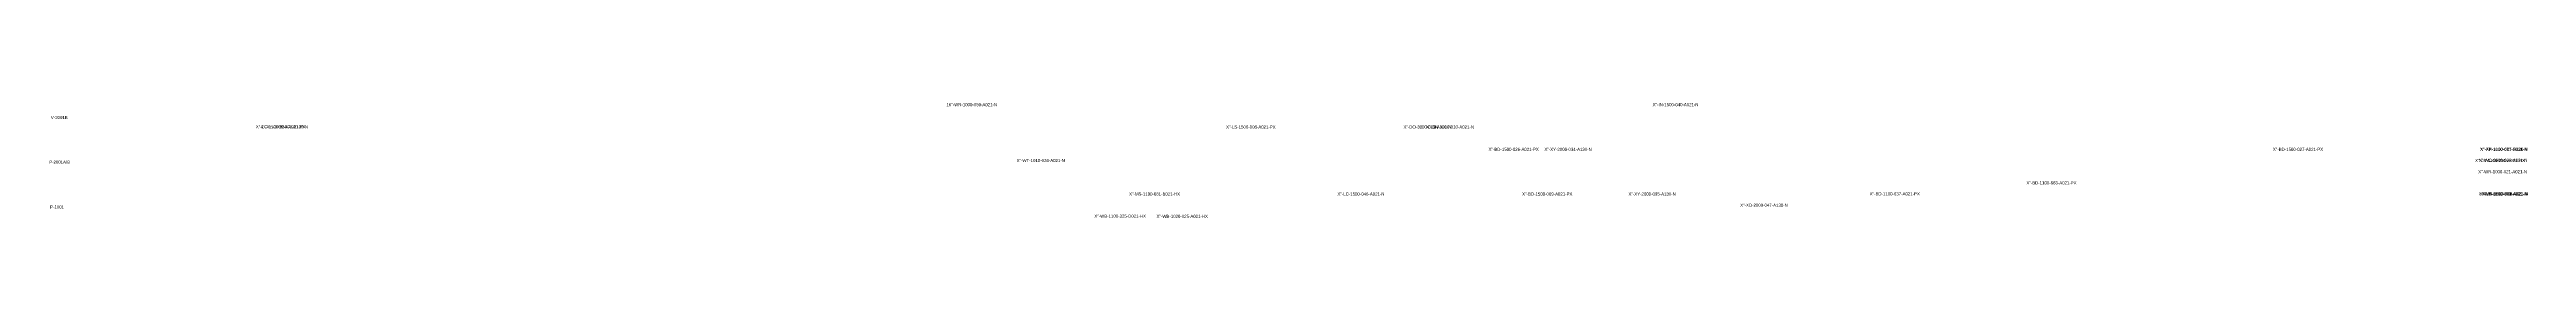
# Model space of a CAD drawing. Header units: metres. Extents: x 0 to 2536, y 0 to 1695.
# Drawn here: x 39 to 2022, y 1125 to 1217 of the extents above; entities that cross this region are included whole.
import ezdxf

# ---------------------------------------------------------------- set-up
doc = ezdxf.new("R2010")
doc.units = ezdxf.units.M
doc.layers.add('REVIEW', color=1, linetype='Continuous')

msp = doc.modelspace()

# ---------------------------------------------------------------- texts
at = {"layer": 'REVIEW', "char_height": 2.5, "attachment_point": 1}
for s, insert in [('16"-WR-1000-050-A021-N', (757, 1217.06)), ('X"-IN-1500-040-A021-N', (1322.44, 1217.06)), ('V-2001B', (39.99, 1206.71)), ('X"-LC-1100-034-A021-PX', (204.07, 1199.31)), ('X"-XY-2000-003-A130-N', (207.95, 1199.31)), ('X"-LS-1500-008-A021-PX', (980.95, 1199.12)), ('X"-DO-3000-019-A021-N', (1122.94, 1199.12)), ('X"-DN-3000-010-A021-N', (1141.12, 1199.12)), ('P-2001A/B', (38.64, 1170.91)), ('X"-WT-1010-026-A021-N', (813.2, 1172.2)), ('X"-BD-1500-026-A021-PX', (1191.07, 1181.17)), ('X"-XY-2000-034-A130-N', (1235.79, 1181.17)), ('X"-BD-1500-027-A021-PX', (1819.05, 1181.17)), ('X"-LS-1100-050-A021-HX', (1981.01, 1172.2)), ('X"-WC-0000-023-A021-N', (1983.87, 1172.38)), ('X"-AP-1010-041-A021-N', (1984.89, 1181.17)), ('X"-XX-1100-617-D130-N', (1985.06, 1181.36)), ('X"-XX-1100-627-D130-N', (1985.06, 1181.36)), ('X"-BD-1100-663-A021-PX', (1621.69, 1154.26)), ('X"-WR-1000-021-A021-N', (1983.48, 1163.23)), ('P-1001', (39.37, 1134.85)), ('X"-MS-1100-681-B021-HX', (903.28, 1145.29)), ('X"-LC-1500-046-A021-N', (1070.06, 1145.29)), ('X"-BD-1500-009-A021-PX', (1217.98, 1145.29)), ('X"-XY-2000-035-A130-N', (1303.08, 1145.29)), ('X"-XD-2000-047-A130-N', (1392.55, 1136.32)), ('X"-BD-1100-637-A021-PX', (1496.2, 1145.45)), ('X"-WR-0000-021-A021-N', (1983.87, 1145.45)), ('X"-LC-1500-048-A021-N', (1985.13, 1145.29)), ('X"-IN-0000-011-A021-N', (1986.71, 1145.45)), ('X"-AI-0000-009-A021-N', (1986.95, 1145.45)), ('X"-WB-1100-325-D021-HX', (875.41, 1127.5)), ('X"-WB-1020-025-A021-HX', (925.23, 1127.35))]:
    msp.add_mtext(s, dxfattribs=dict(at, insert=insert))

doc.saveas('drawing.dxf')
